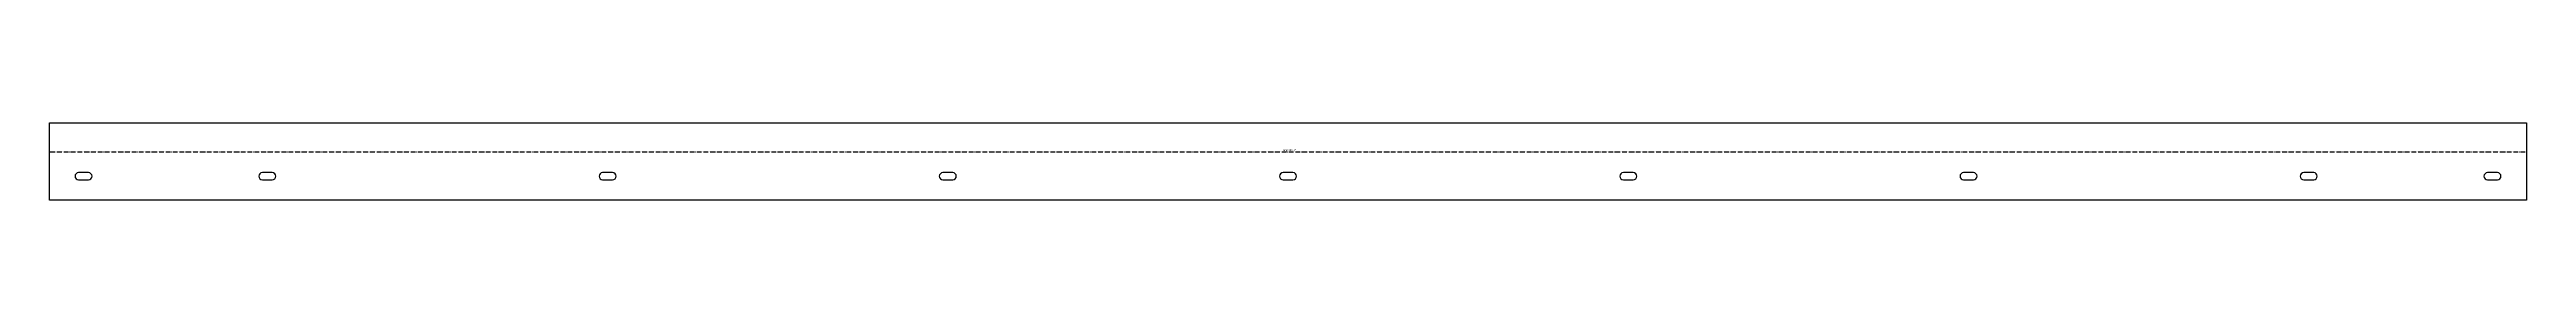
# Model space of a CAD drawing. Header units: millimetres. Extents: x 0 to 3640, y -57 to 57.
import ezdxf

# ---------------------------------------------------------------- set-up
doc = ezdxf.new("R2010")
doc.units = ezdxf.units.MM
doc.header["$LTSCALE"] = 25
doc.linetypes.add('DASHDOT', pattern=[1, 0.7, -0.14, 0.02, -0.14])
for name, color, linetype in [('3_Pezzi', 7, 'Continuous'), ('5_Bulloni', 7, 'Continuous'), ('98_Cartiglio', 7, 'Continuous')]:
    doc.layers.add(name, color=color, linetype=linetype)
doc.styles.add('SHX_Style', font='MONOTXT')

# ---------------------------------------------------------------- blocks, each defined once
blk = doc.blocks.new('BL1553344786_00001')
at = {"layer": '5_Bulloni', "color": 4, "linetype": 'Continuous'}
for p, q in [((57.2, -16.3), (42.7, -16.3)), ((42.7, -26.8), (57.2, -26.8))]:
    blk.add_line(p, q, dxfattribs=at)
for centre, start, end in [((42.7, -21.6), 90, 270), ((57.2, -21.6), 270, 90)]:
    blk.add_arc(centre, 5.25, start, end, dxfattribs=at)
blk = doc.blocks.new('BL1553344786_00002')
at = {"layer": '5_Bulloni', "color": 4, "linetype": 'Continuous'}
for p, q in [((327.3, -16.3), (312.8, -16.3)), ((312.8, -26.8), (327.3, -26.8))]:
    blk.add_line(p, q, dxfattribs=at)
for centre, start, end in [((312.8, -21.6), 90, 270), ((327.3, -21.6), 270, 90)]:
    blk.add_arc(centre, 5.25, start, end, dxfattribs=at)
blk = doc.blocks.new('BL1553344786_00003')
at = {"layer": '5_Bulloni', "color": 4, "linetype": 'Continuous'}
for p, q in [((827.3, -16.3), (812.8, -16.3)), ((812.8, -26.8), (827.3, -26.8))]:
    blk.add_line(p, q, dxfattribs=at)
for centre, start, end in [((812.8, -21.6), 90, 270), ((827.3, -21.6), 270, 90)]:
    blk.add_arc(centre, 5.25, start, end, dxfattribs=at)
blk = doc.blocks.new('BL1553344786_00004')
at = {"layer": '5_Bulloni', "color": 4, "linetype": 'Continuous'}
for p, q in [((1327.3, -16.3), (1312.8, -16.3)), ((1312.8, -26.8), (1327.3, -26.8))]:
    blk.add_line(p, q, dxfattribs=at)
for centre, start, end in [((1312.8, -21.6), 90, 270), ((1327.3, -21.6), 270, 90)]:
    blk.add_arc(centre, 5.25, start, end, dxfattribs=at)
blk = doc.blocks.new('BL1553344786_00005')
at = {"layer": '5_Bulloni', "color": 4, "linetype": 'Continuous'}
for p, q in [((1827.3, -16.3), (1812.8, -16.3)), ((1812.8, -26.8), (1827.3, -26.8))]:
    blk.add_line(p, q, dxfattribs=at)
for centre, start, end in [((1812.8, -21.6), 90, 270), ((1827.3, -21.6), 270, 90)]:
    blk.add_arc(centre, 5.25, start, end, dxfattribs=at)
blk = doc.blocks.new('BL1553344786_00006')
at = {"layer": '5_Bulloni', "color": 4, "linetype": 'Continuous'}
for p, q in [((2327.3, -16.3), (2312.8, -16.3)), ((2312.8, -26.8), (2327.3, -26.8))]:
    blk.add_line(p, q, dxfattribs=at)
for centre, start, end in [((2312.8, -21.6), 90, 270), ((2327.3, -21.6), 270, 90)]:
    blk.add_arc(centre, 5.25, start, end, dxfattribs=at)
blk = doc.blocks.new('BL1553344786_00007')
at = {"layer": '5_Bulloni', "color": 4, "linetype": 'Continuous'}
for p, q in [((2827.3, -16.3), (2812.8, -16.3)), ((2812.8, -26.8), (2827.3, -26.8))]:
    blk.add_line(p, q, dxfattribs=at)
for centre, start, end in [((2812.8, -21.6), 90, 270), ((2827.3, -21.6), 270, 90)]:
    blk.add_arc(centre, 5.25, start, end, dxfattribs=at)
blk = doc.blocks.new('BL1553344786_00008')
at = {"layer": '5_Bulloni', "color": 4, "linetype": 'Continuous'}
for p, q in [((3327.3, -16.3), (3312.8, -16.3)), ((3312.8, -26.8), (3327.3, -26.8))]:
    blk.add_line(p, q, dxfattribs=at)
for centre, start, end in [((3312.8, -21.6), 90, 270), ((3327.3, -21.6), 270, 90)]:
    blk.add_arc(centre, 5.25, start, end, dxfattribs=at)
blk = doc.blocks.new('BL1553344786_00009')
at = {"layer": '5_Bulloni', "color": 4, "linetype": 'Continuous'}
for p, q in [((3597.3, -16.3), (3582.8, -16.3)), ((3582.8, -26.8), (3597.3, -26.8))]:
    blk.add_line(p, q, dxfattribs=at)
for centre, start, end in [((3582.8, -21.6), 90, 270), ((3597.3, -21.6), 270, 90)]:
    blk.add_arc(centre, 5.25, start, end, dxfattribs=at)
blk = doc.blocks.new('BL1553344786_00010')
at = {"layer": '3_Pezzi', "color": 3, "linetype": 'Continuous'}
for p, q in [((0, 14.3), (0, 56.6)), ((0, 56.6), (3640, 56.6)), ((3640, 56.6), (3640, 14.3)), ((0, -56.6), (0, 14.3)), ((3640, 14.3), (3640, -56.6)), ((3640, -56.6), (0, -56.6))]:
    blk.add_line(p, q, dxfattribs=at)
at = {"layer": '98_Cartiglio', "color": 1, "linetype": 'DASHDOT', "ltscale": 0.4}
blk.add_line((1, 14.3), (3639, 14.3), dxfattribs=at)
at = {"layer": '98_Cartiglio', "color": 2, "linetype": 'Continuous', "style": 'SHX_Style', "width": 0.8}
blk.add_text('Ang=100.1°', height=2.5, dxfattribs=at).set_placement((1813.1, 15.3))

msp = doc.modelspace()

# ---------------------------------------------------------------- block references
at = {"layer": '5_Bulloni'}
for name in ['BL1553344786_00001', 'BL1553344786_00002', 'BL1553344786_00003', 'BL1553344786_00004', 'BL1553344786_00005', 'BL1553344786_00006', 'BL1553344786_00007', 'BL1553344786_00008', 'BL1553344786_00009']:
    msp.add_blockref(name, (0, 0), dxfattribs=at)
at = {"layer": '98_Cartiglio'}
msp.add_blockref('BL1553344786_00010', (0, 0), dxfattribs=at)

doc.saveas('drawing.dxf')
